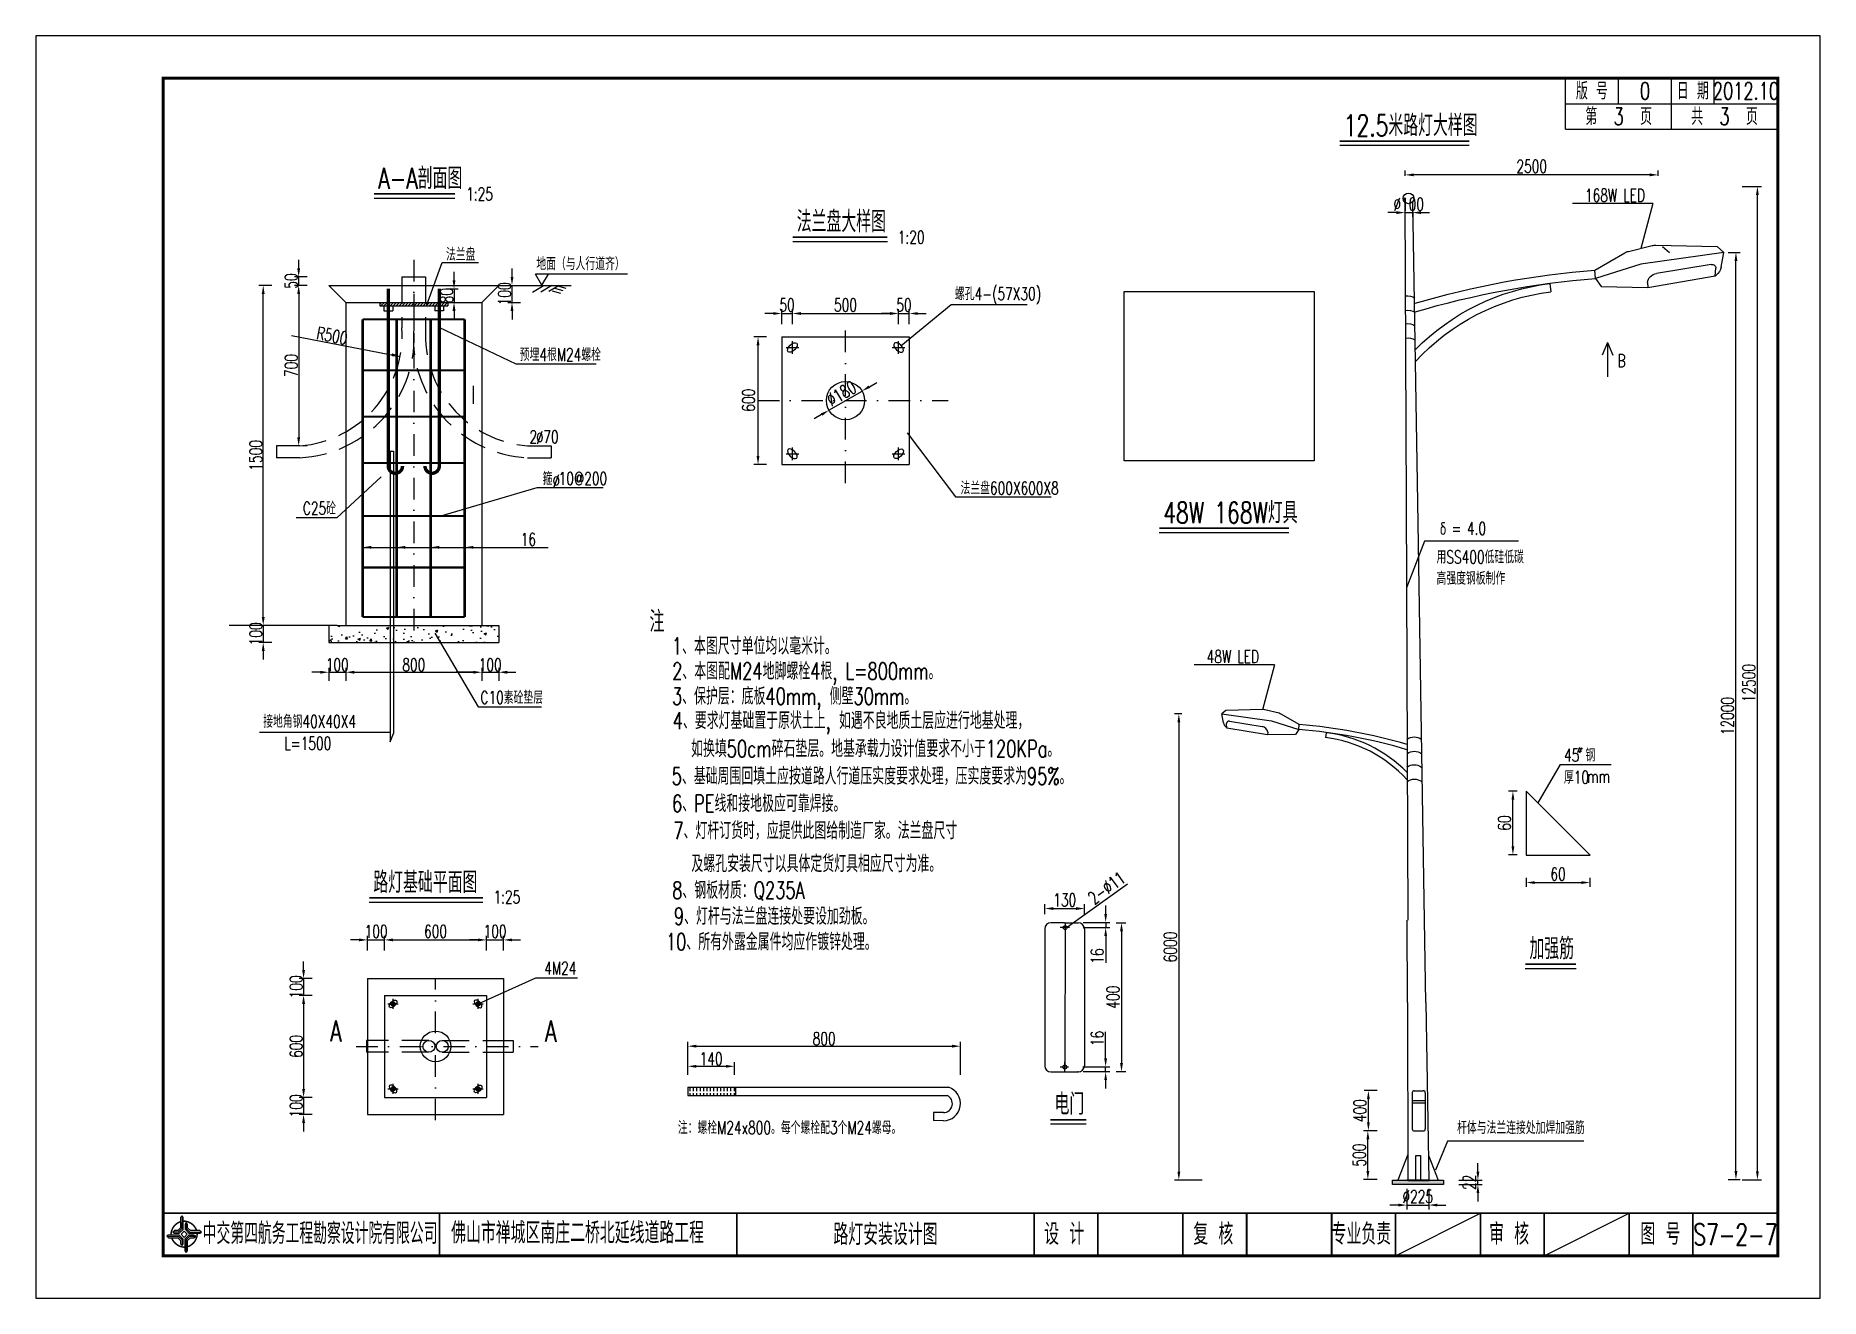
# Model space of a CAD drawing. Header units: millimetres. Extents: x 2 to 5882, y 1831 to 3462.
# Drawn here: x 4202.4 to 4622.4, y 2507.7 to 2804.7 of the extents above; entities that cross this region are included whole.
import ezdxf
from ezdxf.enums import TextEntityAlignment as Align

# ---------------------------------------------------------------- set-up
doc = ezdxf.new("R2010")
doc.units = ezdxf.units.MM
for name, pattern in [('CENTER', [50.8, 31.75, -6.35, 6.35, -6.35]), ('CONTINOUS', [0]), ('DASHDOT', [25.4, 12.7, -6.35, 0, -6.35]), ('DASHED', [19.05, 12.7, -6.35]), ('HIDDEN', [9.525, 6.35, -3.175])]:
    doc.linetypes.add(name, pattern=pattern)
for name, color, linetype in [('1', 4, 'Continuous'), ('2', 2, 'HIDDEN'), ('GPSCOMMON', 7, 'Continuous'), ('LINE', 7, 'Continuous'), ('WZ1', 7, 'Continuous'), ('图框', 7, 'Continuous'), ('地形', 7, 'Continuous'), ('尺寸标注', 4, 'Continuous'), ('文字', 7, 'Continuous'), ('标注', 4, 'Continuous'), ('次轮廓线', 7, 'Continuous'), ('灯杆', 7, 'Continuous'), ('电', 4, 'Continuous')]:
    doc.layers.add(name, color=color, linetype=linetype)
doc.styles.get("Standard").update_dxf_attribs({"font": 'simplex1.shx', "width": 0.7, "bigfont": 'hztxt.shx'})
doc.dimstyles.new('ISO-25', dxfattribs={"dimtxt": 3, "dimasz": 2, "dimexe": 1, "dimexo": 1, "dimgap": 0.5, "dimtad": 1, "dimzin": 12, "dimdsep": 46, "dimtxsty": 'Standard', "dimcen": 0.09, "dimclrd": 256, "dimclre": 256, "dimclrt": 256, "dimadec": 0, "dimazin": 3, "dimtfac": 1, "dimtix": 1, "dimtmove": 0, "dimatfit": 3, "dimfxl": 0, "dimarcsym": 0})
doc.dimstyles.new('比例1：200', dxfattribs={"dimtxt": 3, "dimasz": 2, "dimexe": 1, "dimexo": 1, "dimgap": 0.5, "dimtad": 1, "dimlfac": 20, "dimzin": 13, "dimdsep": 46, "dimtxsty": 'Standard', "dimcen": -0.09, "dimclrd": 256, "dimclre": 256, "dimclrt": 7, "dimaunit": 1, "dimadec": 0, "dimazin": 0, "dimtfac": 0.0005, "dimtix": 1, "dimtmove": 2, "dimatfit": 3, "dimfxl": 0, "dimtolj": 1, "dimtzin": 13, "dimarcsym": 0})
picture_1 = doc.add_image_def('image1.jpg', size_in_pixel=(299, 266))

msp = doc.modelspace()

# ---------------------------------------------------------------- texts
at = {"width": 0.7}
for s, p in [('专业负责', (4514.35384, 2522.80094)), ('审 核', (4549.12764, 2522.80094)), ('图 号', (4584.74681, 2522.80094))]:
    msp.add_text(s, height=5, dxfattribs=at).set_placement(p, align=Align.MIDDLE_CENTER)
at = {"layer": 'WZ1', "color": 0, "width": 0.7}
for s, p in [('168W LED', (4566.97291, 2765.66615)), ('δ', (4532.78063, 2687.28773)), ('=', (4535.58063, 2687.28773)), ('4.0', (4539.21186, 2687.28773)), ('48W LED', (4477.94104, 2657.15052))]:
    msp.add_text(s, height=3, dxfattribs=at).set_placement(p)
at = {"layer": 'WZ1', "color": 7, "width": 0.7}
for s, p in [('法兰盘', (4298.92919, 2751.75108)), ('地面（与人行道齐）', (4320.19097, 2749.55062)), ('螺孔4-(57X30)', (4418.69492, 2742.50421)), ('预埋4根M24螺栓', (4316.28385, 2728.18457)), ('2 70', (4318.5774, 2708.86235)), ('%%C', (4320.11021, 2708.71289)), ('箍 10@200', (4321.67333, 2699.03457)), ('%%C', (4323.97858, 2698.46121)), ('法兰盘600X600X8', (4420.01038, 2696.78819)), ('C25砼', (4265.2344, 2692.04644)), ('C10素砼垫层', (4307.03703, 2647.53412)), ('接地角钢40X40X4', (4255.91597, 2641.89204)), ('L=1500', (4260.86695, 2636.74583)), ('1:25', (4310.10159, 2600.58328)), ('4M24', (4322.05596, 2583.85133)), ('注：螺栓M24x800。每个螺栓配3个M24螺母。', (4353.49442, 2546.34638))]:
    msp.add_text(s, height=3, dxfattribs=at).set_placement(p)
at = {"layer": 'WZ1', "width": 0.7}
for s, p in [('45 钢', (4562.05961, 2633.95994)), ('厚10', (4562.03294, 2628.76498)), ('mm', (4567.47381, 2628.97831))]:
    msp.add_text(s, height=3, dxfattribs=at).set_placement(p)
at = {"layer": 'WZ1', "color": 0, "char_height": 3, "width": 650.76, "attachment_point": 1}
for s, insert in [('B', (4574.63636, 2729.75784)), ('用SS400低硅低碳\\P高强度钢板制作', (4532.0408, 2683.57366)), ('杆体与法兰连接处加焊加强筋', (4536.88693, 2549.34368))]:
    msp.add_mtext(s, dxfattribs=dict(at, insert=insert))
at = {"layer": '图框'}
for s, width, p in [('中交第四航务工程勘察设计院有限公司', 0.65, (4269.29445, 2522.9548)), ('佛山市禅城区南庄二桥北延线道路工程', 0.7, (4329.89249, 2523.09299)), ('设 计', 0.7, (4444.40828, 2522.80094)), ('复 核', 0.7, (4479.50309, 2522.80094))]:
    msp.add_text(s, height=5, dxfattribs=dict(at, width=width)).set_placement(p, align=Align.MIDDLE_CENTER)
at = {"layer": '尺寸标注', "width": 0.7}
msp.add_text('                     16', height=3, dxfattribs=at).set_placement((4283.65126, 2684.71829))
at = {"layer": '尺寸标注', "char_height": 3, "attachment_point": 5, "rotation": 90}
for s, insert in [('\\A1;50', (4262.50393, 2746.98444)), ('\\A1;80', (4299.06815, 2743.58444)), ('\\A1;100', (4312.7119, 2743.98444)), ('\\A1;700', (4262.50393, 2727.10914)), ('1500', (4254.16077, 2705.98444)), ('\\A1;100', (4254.16077, 2663.98444)), ('\\A1;100', (4263.65881, 2580.96548)), ('600', (4263.65881, 2566.96548)), ('\\A1;100', (4263.65881, 2552.96548))]:
    msp.add_mtext(s, dxfattribs=dict(at, insert=insert))
at = {"layer": '尺寸标注', "insert": (4272.12975, 2734.15206), "char_height": 3, "width": 3, "attachment_point": 5, "rotation": 349.0835521}
msp.add_mtext('\\A1;R500', dxfattribs=at)
at = {"layer": '尺寸标注', "char_height": 3, "attachment_point": 5}
for s, insert in [('\\A1;100', (4273.3406, 2656.72194)), ('800', (4291.3406, 2656.72194)), ('\\A1;100', (4309.3406, 2656.72194)), ('\\A1;800', (4387.92308, 2568.75901)), ('\\A1;140', (4361.30963, 2564.02482))]:
    msp.add_mtext(s, dxfattribs=dict(at, insert=insert))
at = {"layer": '文字', "width": 0.7}
for s, height, p in [('版 号', 4, (4568.61361, 2791.70635)), ('0', 4, (4581.11361, 2791.70635)), ('日 期', 4, (4592.36361, 2791.70635)), ('2012.10', 4, (4604.86361, 2791.70635)), ('A', 5, (4272.98625, 2570.57746)), ('A', 5, (4323.57852, 2570.56781))]:
    msp.add_text(s, height=height, dxfattribs=at).set_placement(p, align=Align.MIDDLE_CENTER)
for s, height, p in [('12.5米路灯大样图', 5, (4510.20716, 2781.09489)), ('A-A剖面图', 5, (4282.97326, 2768.65442)), ('法兰盘大样图', 5, (4381.47461, 2758.48587)), ('48W 168W灯具', 5, (4467.74527, 2690.00511)), ('注', 5, (4346.8275, 2664.39348)), ('1、本图尺寸单位均以毫米计。', 4, (4352.0968, 2659.13949)), ('2、本图配M24地脚螺栓4根, L=800mm。', 4, (4352.1578, 2653.23004)), ('3、保护层：底板40mm, 侧壁30mm。', 4, (4352.10858, 2647.3351)), ('4、要求灯基础置于原状土上, 如遇不良地质土层应进行地基处理，', 4, (4352.28878, 2641.60409)), ('如换填50cm碎石垫层。地基承载力设计值要求不小于120KPa。', 4, (4356.60296, 2634.98202)), ('5、基础周围回填土应按道路人行道压实度要求处理，压实度要求为95%%%。', 4, (4352.05063, 2628.5273)), ('6、PE线和接地极应可靠焊接。', 4, (4352.12117, 2622.09748)), ('7、灯杆订货时，应提供此图给制造厂家。法兰盘尺寸', 4, (4352.43169, 2615.70195)), ('路灯基础平面图', 5, (4281.81399, 2603.04992)), ('及螺孔安装尺寸以具体定货灯具相应尺寸为准。', 4, (4356.68615, 2607.93998)), ('8、钢板材质：Q235A', 4, (4352.1586, 2601.69759)), ('9、灯杆与法兰盘连接处要设加劲板。', 4, (4352.56975, 2595.56901)), ('10、所有外露金属件均应作镀锌处理。', 4, (4350.69284, 2589.56774)), ('加强筋', 5, (4553.90246, 2587.45048)), ('电门', 5, (4442.14134, 2550.88584))]:
    msp.add_text(s, height=height, dxfattribs=at).set_placement(p)
at = {"layer": '标注', "color": 0, "width": 0.7}
msp.add_text('2-∅11', height=3, rotation=36.4217979, dxfattribs=at).set_placement((4451.45247, 2600.20195))
at = {"layer": '标注', "char_height": 3, "attachment_point": 5}
for s, insert in [('\\A1;50', (4379.19808, 2741.36086)), ('\\A1;500', (4392.94808, 2741.36086)), ('\\A1;50', (4406.69808, 2741.36086)), ('100', (4282.47211, 2594.00645)), ('600', (4296.47211, 2594.00645)), ('100', (4310.47211, 2594.00645))]:
    msp.add_mtext(s, dxfattribs=dict(at, insert=insert))
at = {"layer": '标注', "insert": (4370.10786, 2718.94405), "char_height": 3, "attachment_point": 5, "rotation": 90}
msp.add_mtext('600', dxfattribs=at)
at = {"layer": '电', "color": 7, "width": 0.7}
for s, p in [('1:25', (4303.667, 2765.96436)), ('1:20', (4405.24969, 2755.7958))]:
    msp.add_text(s, height=3, dxfattribs=at).set_placement(p)

# ---------------------------------------------------------------- blocks, each defined once
blk = doc.blocks.new('series')
at = {"width": 0.75}
for tag, height, p in [('页码', 4, (-35, -19)), ('图名', 5, (-220, -282)), ('图号', 5, (-20, -282))]:
    blk.add_attdef(tag, text='', height=height, dxfattribs=at).set_placement(p, align=Align.MIDDLE_CENTER)
blk = doc.blocks.new('tb')
at = {"lineweight": -3}
h = blk.add_hatch(color=256, dxfattribs=at)
h.paths.add_polyline_path([(-1.23, -0.13), (-3.78, -0.14), (-4.14, -0.41), (-1.4, -0.44), (-0.56, -1.24), (-0.54, -2.62), (-0.27, -2.2), (-0.26, -1.06)])
h.paths.add_polyline_path([(0.13, -1.08), (0.14, -3.86), (0.41, -4.26), (0.44, -1.24), (1.25, -0.43), (2.66, -0.43), (2.26, -0.16), (1.07, -0.15)])
h.paths.add_polyline_path([(1.08, 0.3), (3.62, 0.3), (4.02, 0.56), (1.25, 0.57), (0.43, 1.39), (0.43, 2.8), (0.16, 2.41), (0.15, 1.24)])
h.paths.add_polyline_path([(-0.28, 1.21), (-0.28, 3.99), (-0.56, 4.39), (-0.57, 1.41), (-1.38, 0.6), (-2.74, 0.56), (-2.33, 0.3), (-1.2, 0.29)])
for p, q in [((-0.56, 4.39), (-0.57, 1.41)), ((-1.38, 0.6), (-2.74, 0.56)), ((-0.57, 1.41), (-1.38, 0.6)), ((0.43, 2.8), (0.43, 1.39)), ((0.43, 1.39), (1.25, 0.57)), ((1.25, 0.57), (4.02, 0.56)), ((-4.14, -0.41), (-1.4, -0.44)), ((-1.4, -0.44), (-0.56, -1.24)), ((-0.56, -1.24), (-0.54, -2.62)), ((0.41, -4.26), (0.44, -1.24)), ((0.44, -1.24), (1.25, -0.43)), ((1.25, -0.43), (2.66, -0.43))]:
    blk.add_line(p, q, dxfattribs=at)
at = {"lineweight": -3, "flags": 128}
for points in [[(-0.9, 3.99), (-0.9, 1.58), (-1.53, 0.91), (-2.34, 0.91), (-2.74, 0.56), (-2.33, 0.3), (-1.2, 0.29), (-0.28, 1.21), (-0.28, 3.99), (-0.56, 4.39)], [(-0.04, 0.77), (0.68, 0.04), (-0.04, -0.69), (-0.77, 0.05)], [(3.62, 0.92), (1.43, 0.92), (0.77, 1.54), (0.77, 2.38), (0.43, 2.8), (0.16, 2.41), (0.15, 1.24), (1.08, 0.3), (3.62, 0.3), (4.02, 0.56)], [(-3.73, -0.76), (-1.54, -0.76), (-0.89, -1.39), (-0.89, -2.21), (-0.54, -2.62), (-0.27, -2.2), (-0.26, -1.06), (-1.23, -0.13), (-3.78, -0.14), (-4.14, -0.41)], [(0.75, -3.85), (0.75, -1.43), (1.4, -0.78), (2.26, -0.78), (2.66, -0.43), (2.26, -0.16), (1.07, -0.15), (0.13, -1.08), (0.14, -3.86), (0.41, -4.26)]]:
    blk.add_lwpolyline(points, close=True, dxfattribs=at)
at = {"lineweight": -3, "const_width": 0.35, "flags": 128}
for points in [[(-0.9, 3.02, 0.324167), (-3.16, -0.14)], [(2.88, 0.92, 0.324403), (-0.24, 3.15)], [(0.75, -2.86, 0.325418), (3.02, 0.26)], [(-2.98, -0.76, 0.322976), (0.14, -2.98)]]:
    blk.add_lwpolyline(points, format="xyb", dxfattribs=at)
blk = doc.blocks.new('DIM')
at = {"layer": '尺寸标注', "ltscale": 0.01}
blk.add_solid([(-1, -0.17), (-1, 0.17), (0, 0)], dxfattribs=at)
blk = doc.blocks.new('*D84')
at = {"layer": 'DEFPOINTS', "color": 0}
for p in [(4524.68, 2771.97), (4524.68, 2770.72), (4584.23, 2770.72)]:
    blk.add_point(p, dxfattribs=at)
at = {"layer": '尺寸标注', "lineweight": -2}
for p, q in [((4524.68, 2771.72), (4524.68, 2772.97)), ((4584.23, 2771.72), (4584.23, 2772.97)), ((4582.23, 2771.97), (4526.68, 2771.97))]:
    blk.add_line(p, q, dxfattribs=at)
at = {"layer": '尺寸标注'}
for points in [[(4526.68, 2772.31), (4526.68, 2771.64), (4524.68, 2771.97)], [(4582.23, 2772.31), (4582.23, 2771.64), (4584.23, 2771.97)]]:
    blk.add_solid(points, dxfattribs=at)
at = {"layer": '尺寸标注', "insert": (4554.45, 2773.97), "char_height": 3, "attachment_point": 5}
blk.add_mtext('2500', dxfattribs=at)
blk = doc.blocks.new('*D85')
at = {"layer": 'DEFPOINTS', "color": 0}
for p in [(4524.61, 2764.41), (4526.37, 2764.41), (4526.37, 2763.09)]:
    blk.add_point(p, dxfattribs=at)
at = {"layer": '标注', "lineweight": -2}
for p, q in [((4522.61, 2763.09), (4520.61, 2763.09)), ((4524.61, 2763.41), (4524.61, 2762.09)), ((4524.61, 2763.09), (4526.37, 2763.09)), ((4526.37, 2763.41), (4526.37, 2762.09)), ((4528.37, 2763.09), (4530.37, 2763.09))]:
    blk.add_line(p, q, dxfattribs=at)
at = {"layer": '标注'}
for points in [[(4522.61, 2763.43), (4522.61, 2762.76), (4524.61, 2763.09)], [(4528.37, 2763.43), (4528.37, 2762.76), (4526.37, 2763.09)]]:
    blk.add_solid(points, dxfattribs=at)
at = {"layer": '标注', "insert": (4525.49, 2765.09), "char_height": 3, "attachment_point": 5}
blk.add_mtext('%%c100', dxfattribs=at)
blk = doc.blocks.new('*D86')
at = {"layer": 'DEFPOINTS', "color": 0}
for p in [(4516.01, 2556.56), (4519.05, 2556.56), (4519.05, 2547.13)]:
    blk.add_point(p, dxfattribs=at)
at = {"layer": '标注', "lineweight": -2}
for p, q in [((4518.05, 2556.56), (4515.01, 2556.56)), ((4516.01, 2549.13), (4516.01, 2554.56)), ((4518.05, 2547.13), (4515.01, 2547.13))]:
    blk.add_line(p, q, dxfattribs=at)
at = {"layer": '标注'}
for points in [[(4515.68, 2554.56), (4516.34, 2554.56), (4516.01, 2556.56)], [(4515.68, 2549.13), (4516.34, 2549.13), (4516.01, 2547.13)]]:
    blk.add_solid(points, dxfattribs=at)
at = {"layer": '标注', "insert": (4514.01, 2551.84), "char_height": 3, "attachment_point": 5, "rotation": 90}
blk.add_mtext('400', dxfattribs=at)
blk = doc.blocks.new('*D87')
at = {"layer": 'DEFPOINTS', "color": 0}
for p in [(4525.07, 2534.45), (4530.2, 2534.45), (4530.2, 2529.63)]:
    blk.add_point(p, dxfattribs=at)
at = {"layer": '标注', "lineweight": -2}
for p, q in [((4525.07, 2533.45), (4525.07, 2528.63)), ((4530.2, 2533.45), (4530.2, 2528.63)), ((4523.07, 2529.63), (4521.07, 2529.63)), ((4525.07, 2529.63), (4530.2, 2529.63)), ((4532.2, 2529.63), (4534.2, 2529.63))]:
    blk.add_line(p, q, dxfattribs=at)
at = {"layer": '标注'}
for points in [[(4523.07, 2529.96), (4523.07, 2529.3), (4525.07, 2529.63)], [(4532.2, 2529.96), (4532.2, 2529.3), (4530.2, 2529.63)]]:
    blk.add_solid(points, dxfattribs=at)
at = {"layer": '标注', "insert": (4527.63, 2531.63), "char_height": 3, "attachment_point": 5}
blk.add_mtext('%%c225', dxfattribs=at)
blk = doc.blocks.new('*D88')
at = {"layer": 'DEFPOINTS', "color": 0}
for p in [(4515.88, 2547.13), (4519.06, 2547.13), (4519.06, 2535.67)]:
    blk.add_point(p, dxfattribs=at)
at = {"layer": '标注', "lineweight": -2}
for p, q in [((4518.06, 2547.13), (4514.88, 2547.13)), ((4515.88, 2537.67), (4515.88, 2545.13)), ((4518.06, 2535.67), (4514.88, 2535.67))]:
    blk.add_line(p, q, dxfattribs=at)
at = {"layer": '标注'}
for points in [[(4515.55, 2545.13), (4516.22, 2545.13), (4515.88, 2547.13)], [(4515.55, 2537.67), (4516.22, 2537.67), (4515.88, 2535.67)]]:
    blk.add_solid(points, dxfattribs=at)
at = {"layer": '标注', "insert": (4513.88, 2541.4), "char_height": 3, "attachment_point": 5, "rotation": 90}
blk.add_mtext('500', dxfattribs=at)
blk = doc.blocks.new('*D89')
at = {"layer": 'DEFPOINTS', "color": 0}
for p in [(4536.26, 2535.48), (4536.26, 2534.49), (4541.78, 2535.48)]:
    blk.add_point(p, dxfattribs=at)
at = {"layer": '标注', "lineweight": -2}
for p, q in [((4541.78, 2537.48), (4541.78, 2539.48)), ((4537.26, 2535.48), (4542.78, 2535.48)), ((4537.26, 2534.49), (4542.78, 2534.49)), ((4541.78, 2534.49), (4541.78, 2535.48)), ((4541.78, 2532.49), (4541.78, 2530.49))]:
    blk.add_line(p, q, dxfattribs=at)
at = {"layer": '标注'}
for points in [[(4541.45, 2537.48), (4542.11, 2537.48), (4541.78, 2535.48)], [(4541.45, 2532.49), (4542.11, 2532.49), (4541.78, 2534.49)]]:
    blk.add_solid(points, dxfattribs=at)
at = {"layer": '标注', "insert": (4539.78, 2534.99), "char_height": 3, "attachment_point": 5, "rotation": 90}
blk.add_mtext('22', dxfattribs=at)
blk = doc.blocks.new('*D90')
at = {"layer": 'DEFPOINTS', "color": 0}
for p in [(4599.7, 2753.73), (4602.51, 2753.73), (4599.7, 2535.62)]:
    blk.add_point(p, dxfattribs=at)
at = {"layer": '标注', "lineweight": -2}
for p, q in [((4600.7, 2753.73), (4603.51, 2753.73)), ((4602.51, 2537.62), (4602.51, 2751.73)), ((4600.7, 2535.62), (4603.51, 2535.62))]:
    blk.add_line(p, q, dxfattribs=at)
at = {"layer": '标注'}
for points in [[(4602.18, 2751.73), (4602.85, 2751.73), (4602.51, 2753.73)], [(4602.18, 2537.62), (4602.85, 2537.62), (4602.51, 2535.62)]]:
    blk.add_solid(points, dxfattribs=at)
at = {"layer": '标注', "insert": (4600.51, 2644.67), "char_height": 3, "attachment_point": 5, "rotation": 90}
blk.add_mtext('12000', dxfattribs=at)
blk = doc.blocks.new('*D91')
at = {"layer": 'DEFPOINTS', "color": 0}
for p in [(4603.01, 2769.27), (4607.56, 2769.27), (4603.01, 2535.55)]:
    blk.add_point(p, dxfattribs=at)
at = {"layer": '标注', "lineweight": -2}
for p, q in [((4604.01, 2769.27), (4608.56, 2769.27)), ((4607.56, 2537.55), (4607.56, 2767.27)), ((4604.01, 2535.55), (4608.56, 2535.55))]:
    blk.add_line(p, q, dxfattribs=at)
at = {"layer": '标注'}
for points in [[(4607.23, 2767.27), (4607.89, 2767.27), (4607.56, 2769.27)], [(4607.23, 2537.55), (4607.89, 2537.55), (4607.56, 2535.55)]]:
    blk.add_solid(points, dxfattribs=at)
at = {"layer": '标注', "insert": (4605.56, 2652.41), "char_height": 3, "attachment_point": 5, "rotation": 90}
blk.add_mtext('12500', dxfattribs=at)
blk = doc.blocks.new('*D92')
at = {"layer": 'DEFPOINTS', "color": 0}
for p in [(4553.17, 2607.61), (4568.14, 2607.61), (4568.14, 2605.5)]:
    blk.add_point(p, dxfattribs=at)
at = {"layer": '标注', "lineweight": -2}
for p, q in [((4553.17, 2606.61), (4553.17, 2604.5)), ((4555.17, 2605.5), (4566.14, 2605.5)), ((4568.14, 2606.61), (4568.14, 2604.5))]:
    blk.add_line(p, q, dxfattribs=at)
at = {"layer": '标注'}
for points in [[(4555.17, 2605.83), (4555.17, 2605.16), (4553.17, 2605.5)], [(4566.14, 2605.83), (4566.14, 2605.16), (4568.14, 2605.5)]]:
    blk.add_solid(points, dxfattribs=at)
at = {"layer": '标注', "insert": (4560.65, 2607.5), "char_height": 3, "attachment_point": 5}
blk.add_mtext('60', dxfattribs=at)
blk = doc.blocks.new('*D93')
at = {"layer": 'DEFPOINTS', "color": 0}
for p in [(4550.02, 2627.01), (4552, 2627.01), (4552, 2611.99)]:
    blk.add_point(p, dxfattribs=at)
at = {"layer": '标注', "lineweight": -2}
for p, q in [((4551, 2627.01), (4549.02, 2627.01)), ((4550.02, 2613.99), (4550.02, 2625.01)), ((4551, 2611.99), (4549.02, 2611.99))]:
    blk.add_line(p, q, dxfattribs=at)
at = {"layer": '标注'}
for points in [[(4549.69, 2625.01), (4550.35, 2625.01), (4550.02, 2627.01)], [(4549.69, 2613.99), (4550.35, 2613.99), (4550.02, 2611.99)]]:
    blk.add_solid(points, dxfattribs=at)
at = {"layer": '标注', "insert": (4548.02, 2619.5), "char_height": 3, "attachment_point": 5, "rotation": 90}
blk.add_mtext('60', dxfattribs=at)
blk = doc.blocks.new('*D94')
at = {"layer": 'DEFPOINTS', "color": 0}
for p in [(4439.86, 2597.05), (4449.22, 2599.39), (4449.22, 2597.05)]:
    blk.add_point(p, dxfattribs=at)
at = {"layer": '标注', "lineweight": -2}
for p, q in [((4439.86, 2598.05), (4439.86, 2600.39)), ((4449.22, 2598.05), (4449.22, 2600.39)), ((4441.86, 2599.39), (4447.22, 2599.39))]:
    blk.add_line(p, q, dxfattribs=at)
at = {"layer": '标注'}
for points in [[(4441.86, 2599.72), (4441.86, 2599.05), (4439.86, 2599.39)], [(4447.22, 2599.72), (4447.22, 2599.05), (4449.22, 2599.39)]]:
    blk.add_solid(points, dxfattribs=at)
at = {"layer": '标注', "insert": (4444.54, 2601.39), "char_height": 3, "attachment_point": 5}
blk.add_mtext('130', dxfattribs=at)
blk = doc.blocks.new('*D95')
at = {"layer": 'DEFPOINTS', "color": 0}
for p in [(4447.9, 2596.13), (4454.18, 2596.13), (4447.9, 2594.91)]:
    blk.add_point(p, dxfattribs=at)
at = {"layer": '标注', "lineweight": -2}
for p, q in [((4454.18, 2598.13), (4454.18, 2600.13)), ((4448.9, 2596.13), (4455.18, 2596.13)), ((4454.18, 2596.13), (4454.18, 2594.91)), ((4448.9, 2594.91), (4455.18, 2594.91)), ((4454.18, 2592.91), (4454.18, 2586.63))]:
    blk.add_line(p, q, dxfattribs=at)
at = {"layer": '标注'}
for points in [[(4453.85, 2598.13), (4454.51, 2598.13), (4454.18, 2596.13)], [(4453.85, 2592.91), (4454.51, 2592.91), (4454.18, 2594.91)]]:
    blk.add_solid(points, dxfattribs=at)
at = {"layer": '标注', "insert": (4452.18, 2588.22), "char_height": 3, "attachment_point": 5, "rotation": 90}
blk.add_mtext('16', dxfattribs=at)
blk = doc.blocks.new('*D96')
at = {"layer": 'DEFPOINTS', "color": 0}
for p in [(4447.82, 2562.13), (4447.92, 2561.02), (4454.17, 2561.02)]:
    blk.add_point(p, dxfattribs=at)
at = {"layer": '标注', "lineweight": -2}
for p, q in [((4454.17, 2564.13), (4454.17, 2570.4)), ((4448.82, 2562.13), (4455.17, 2562.13)), ((4454.17, 2561.02), (4454.17, 2562.13)), ((4448.92, 2561.02), (4455.17, 2561.02)), ((4454.17, 2559.02), (4454.17, 2557.02))]:
    blk.add_line(p, q, dxfattribs=at)
at = {"layer": '标注'}
for points in [[(4453.84, 2564.13), (4454.5, 2564.13), (4454.17, 2562.13)], [(4453.84, 2559.02), (4454.5, 2559.02), (4454.17, 2561.02)]]:
    blk.add_solid(points, dxfattribs=at)
at = {"layer": '标注', "insert": (4452.17, 2568.82), "char_height": 3, "attachment_point": 5, "rotation": 90}
blk.add_mtext('16', dxfattribs=at)
blk = doc.blocks.new('*D97')
at = {"layer": 'DEFPOINTS', "color": 0}
for p in [(4455.68, 2596.04), (4455.68, 2561.02), (4457.9, 2561.02)]:
    blk.add_point(p, dxfattribs=at)
at = {"layer": '标注', "lineweight": -2}
for p, q in [((4456.68, 2596.04), (4458.9, 2596.04)), ((4457.9, 2594.04), (4457.9, 2563.02)), ((4456.68, 2561.02), (4458.9, 2561.02))]:
    blk.add_line(p, q, dxfattribs=at)
at = {"layer": '标注'}
for points in [[(4457.57, 2594.04), (4458.24, 2594.04), (4457.9, 2596.04)], [(4457.57, 2563.02), (4458.24, 2563.02), (4457.9, 2561.02)]]:
    blk.add_solid(points, dxfattribs=at)
at = {"layer": '标注', "insert": (4455.9, 2578.53), "char_height": 3, "attachment_point": 5, "rotation": 90}
blk.add_mtext('400', dxfattribs=at)
blk = doc.blocks.new('*D98')
at = {"layer": 'DEFPOINTS', "color": 0}
for p in [(4473.11, 2645.16), (4471.4, 2535.53), (4477.91, 2535.53)]:
    blk.add_point(p, dxfattribs=at)
at = {"layer": '标注', "lineweight": -2}
for p, q in [((4472.11, 2645.16), (4470.4, 2645.16)), ((4471.4, 2643.16), (4471.4, 2537.53)), ((4476.91, 2535.53), (4470.4, 2535.53))]:
    blk.add_line(p, q, dxfattribs=at)
at = {"layer": '标注'}
for points in [[(4471.07, 2643.16), (4471.74, 2643.16), (4471.4, 2645.16)], [(4471.07, 2537.53), (4471.74, 2537.53), (4471.4, 2535.53)]]:
    blk.add_solid(points, dxfattribs=at)
at = {"layer": '标注', "insert": (4469.4, 2590.34), "char_height": 3, "attachment_point": 5, "rotation": 90}
blk.add_mtext('6000', dxfattribs=at)
blk = doc.blocks.new('*D205')
at = {"layer": 'DEFPOINTS', "color": 0}
for p in [(4396.84, 2721.13), (4389.06, 2716.6)]:
    blk.add_point(p, dxfattribs=at)
at = {"layer": '标注', "lineweight": -2}
for p, q in [((4398.56, 2722.14), (4400.29, 2723.15)), ((4389.06, 2716.6), (4396.84, 2721.13)), ((4387.33, 2715.59), (4385.61, 2714.58))]:
    blk.add_line(p, q, dxfattribs=at)
at = {"layer": '标注'}
for points in [[(4398.39, 2722.43), (4398.73, 2721.85), (4396.84, 2721.13)], [(4387.17, 2715.88), (4387.5, 2715.3), (4389.06, 2716.6)]]:
    blk.add_solid(points, dxfattribs=at)
at = {"layer": '标注', "color": 7, "insert": (4391.99, 2720.55), "char_height": 3, "attachment_point": 5, "rotation": 30.2522}
blk.add_mtext('\\A1;∅180', dxfattribs=at)
blk = doc.blocks.new('123')
blk.add_lwpolyline([(422.36, 2507.71), (422.36, 2804.71), (2.36, 2804.71), (2.36, 2507.71)], close=True)

# ---------------------------------------------------------------- dimensions: what is measured, and where the dimension line sits
at = {"layer": '尺寸标注'}
dim = msp.add_linear_dim(base=(4524.68252, 2771.97326), p1=(4584.22737, 2770.71806), p2=(4524.68252, 2770.71806), text='2500', dimstyle='ISO-25', dxfattribs=at)
dim.commit()
dim.dimension.update_dxf_attribs({"geometry": '*D84', "text_midpoint": (4554.45495, 2773.97326)})
at = {"layer": '标注'}
for base, p1, p2, text, picture, middle in [((4607.5614, 2769.26875), (4603.00937, 2535.552), (4603.00937, 2769.26875), '12500', '*D91', (4605.5614, 2652.41037)), ((4602.51175, 2753.72849), (4599.70495, 2535.61855), (4599.70495, 2753.72849), '12000', '*D90', (4600.51175, 2644.67352)), ((4550.02035, 2627.01315), (4552.00288, 2611.98604), (4552.00288, 2627.01315), '60', '*D93', (4548.02035, 2619.4996)), ((4457.90362, 2561.01928), (4455.68408, 2596.04417), (4455.68408, 2561.01928), '400', '*D97', (4455.90362, 2578.53172)), ((4516.01008, 2556.55529), (4519.05042, 2547.13428), (4519.05042, 2556.55529), '400', '*D86', (4514.01008, 2551.84479)), ((4541.78008, 2535.47943), (4536.25591, 2534.49377), (4536.25591, 2535.47943), '22', '*D89', (4539.78008, 2534.9866))]:
    dim = msp.add_linear_dim(base=base, p1=p1, p2=p2, angle=90, text=text, dimstyle='ISO-25', dxfattribs=at)
    dim.commit()
    dim.dimension.update_dxf_attribs({"geometry": picture, "text_midpoint": middle})
for base, p1, p2, text, picture, middle in [((4526.36671, 2763.09344), (4524.61336, 2764.40739), (4526.36671, 2764.40739), '%%c100', '*D85', (4525.49004, 2765.09344)), ((4568.13654, 2605.49705), (4553.16503, 2607.6145), (4568.13654, 2607.6145), '60', '*D92', (4560.65079, 2607.49705)), ((4449.21993, 2599.38566), (4439.85626, 2597.04619), (4449.21993, 2597.04619), '130', '*D94', (4444.5381, 2601.38566))]:
    dim = msp.add_linear_dim(base=base, p1=p1, p2=p2, text=text, dimstyle='ISO-25', dxfattribs=at)
    dim.commit()
    dim.dimension.update_dxf_attribs({"geometry": picture, "text_midpoint": middle})
dim = msp.add_diameter_dim_2p(p1=(4389.06091, 2716.59743), p2=(4396.83526, 2721.13169), dimstyle='比例1：200', dxfattribs=at)
dim.commit()
dim.dimension.update_dxf_attribs({"geometry": '*D205', "text_midpoint": (4391.99329, 2720.55436), "dimtype": 163})
dim = msp.add_linear_dim(base=(4471.4043, 2535.52689), p1=(4473.11128, 2645.15677), p2=(4477.90527, 2535.52689), angle=90, text='6000', dimstyle='ISO-25', override={"dimsd1": 0}, dxfattribs=at)
dim.commit()
dim.dimension.update_dxf_attribs({"geometry": '*D98', "text_midpoint": (4469.4043, 2590.34183)})
for base, p1, p2, picture, middle in [((4454.18023, 2596.13069), (4447.89678, 2594.91023), (4447.89678, 2596.13069), '*D95', (4454.18023, 2588.21857)), ((4454.17106, 2561.01928), (4447.82453, 2562.12828), (4447.91704, 2561.01928), '*D96', (4454.17106, 2568.81994))]:
    dim = msp.add_linear_dim(base=base, p1=p1, p2=p2, angle=90, text='16', dimstyle='ISO-25', dxfattribs=at)
    dim.commit()
    dim.dimension.update_dxf_attribs({"geometry": picture, "text_midpoint": middle, "dimtype": 160})
for p1, p2, distance, text, picture, middle in [((4519.06393, 2535.6748), (4519.06393, 2547.12875), 3.17995, '500', '*D88', (4513.88398, 2541.40178)), ((4525.07159, 2534.44967), (4530.19597, 2534.44967), -4.81897, '%%c225', '*D87', (4527.63378, 2531.63071))]:
    dim = msp.add_aligned_dim(p1=p1, p2=p2, distance=distance, text=text, dimstyle='ISO-25', dxfattribs=at)
    dim.commit()
    dim.dimension.update_dxf_attribs({"geometry": picture, "text_midpoint": middle})

# ---------------------------------------------------------------- hatches: boundary and pattern name
h = msp.add_hatch()
h.set_pattern_fill('ANSI31', scale=1.6, angle=360, style=0)
h.set_pattern_definition([(45, (4655.21443, 2126.62096), (-0.141421356, 0.141421356), [])])
h.paths.add_polyline_path([(4286.47211, 2576.96548), (4286.47211, 2577.46548, 0.414213562), (4285.97211, 2576.96548)])
h.paths.add_polyline_path([(4286.97211, 2576.96548, 0.414213562), (4286.47211, 2577.46548), (4286.47211, 2576.96548)])
h.paths.add_polyline_path([(4286.97211, 2576.96548), (4286.47211, 2576.96548), (4286.47211, 2576.46548, 0.414213562)])
h.paths.add_polyline_path([(4286.47211, 2576.46548), (4286.47211, 2576.96548), (4285.97211, 2576.96548, 0.414213562)])
h = msp.add_hatch()
h.set_pattern_fill('ANSI31', scale=1.6, angle=360, style=0)
h.set_pattern_definition([(135, (3937.72979, 2126.62096), (0.141421356, 0.141421356), [])])
h.paths.add_polyline_path([(4306.47211, 2577.46548, -0.414213562), (4306.97211, 2576.96548), (4306.47211, 2576.96548)])
h.paths.add_polyline_path([(4306.47211, 2577.46548), (4306.47211, 2576.96548), (4305.97211, 2576.96548, -0.414213562)])
h.paths.add_polyline_path([(4305.97211, 2576.96548), (4306.47211, 2576.96548), (4306.47211, 2576.46548, -0.414213562)])
h.paths.add_polyline_path([(4306.47211, 2576.96548), (4306.97211, 2576.96548, -0.414213562), (4306.47211, 2576.46548)])
h = msp.add_hatch()
h.set_pattern_fill('ANSI31', scale=1.6, angle=360, style=0)
h.set_pattern_definition([(315, (4655.21443, 3007.31001), (-0.141421356, -0.141421356), [])])
h.paths.add_polyline_path([(4286.47211, 2556.46548, -0.414213562), (4285.97211, 2556.96548), (4286.47211, 2556.96548)])
h.paths.add_polyline_path([(4286.47211, 2556.46548), (4286.47211, 2556.96548), (4286.97211, 2556.96548, -0.414213562)])
h.paths.add_polyline_path([(4286.97211, 2556.96548), (4286.47211, 2556.96548), (4286.47211, 2557.46548, -0.414213562)])
h.paths.add_polyline_path([(4286.47211, 2556.96548), (4285.97211, 2556.96548, -0.414213562), (4286.47211, 2557.46548)])
h = msp.add_hatch()
h.set_pattern_fill('ANSI31', scale=1.6, angle=360, style=0)
h.set_pattern_definition([(225, (3937.72979, 3007.31001), (0.141421356, -0.141421356), [])])
h.paths.add_polyline_path([(4306.47211, 2556.46548, 0.414213562), (4306.97211, 2556.96548), (4306.47211, 2556.96548)])
h.paths.add_polyline_path([(4306.47211, 2556.46548), (4306.47211, 2556.96548), (4305.97211, 2556.96548, 0.414213562)])
h.paths.add_polyline_path([(4305.97211, 2556.96548), (4306.47211, 2556.96548), (4306.47211, 2557.46548, 0.414213562)])
h.paths.add_polyline_path([(4306.47211, 2556.96548), (4306.97211, 2556.96548, 0.414213562), (4306.47211, 2557.46548)])
h = msp.add_hatch()
h.set_pattern_fill('ACAD_ISO02W100', scale=0.16, angle=450, style=0)
h.set_pattern_definition([(90, (4611.5877, 2047.6126), (-0.8, 1e-15), [1.92, -0.48])])
h.paths.add_polyline_path([(4367.03156, 2555.4335), (4367.03156, 2557.3535), (4355.83156, 2557.3535), (4355.83156, 2555.4335)])
at = {"layer": 'WZ1'}
msp.add_hatch(color=0, dxfattribs=at).paths.add_polyline_path([(4533.67976, 2534.44967), (4533.67976, 2535.52689), (4521.65483, 2535.52689), (4521.65483, 2534.44967)])
at = {"layer": '尺寸标注'}
h = msp.add_hatch(dxfattribs=at)
h.set_pattern_fill('ANSI31', scale=4, angle=360, style=0)
h.set_pattern_definition([(45, (4654.0829, 2123.8117), (-0.3535534, 0.3535534), [])])
h.paths.add_polyline_path([(4288.5406, 2741.18444), (4288.5406, 2741.98444), (4285.3406, 2741.98444), (4285.3406, 2741.18444)])
h.paths.add_polyline_path([(4291.3406, 2741.18444), (4291.3406, 2741.98444), (4288.5406, 2741.98444), (4288.5406, 2741.18444)])
h.paths.add_polyline_path([(4294.1406, 2741.18444), (4294.1406, 2741.98444), (4291.3406, 2741.98444), (4291.3406, 2741.18444)])
h.paths.add_polyline_path([(4297.3406, 2741.18444), (4297.3406, 2741.98444), (4294.1406, 2741.98444), (4294.1406, 2741.18444)])
h.paths.add_polyline_path([(4299.3406, 2741.18444), (4299.3406, 2741.98444), (4297.3406, 2741.98444), (4297.3406, 2741.18444)])
h.paths.add_polyline_path([(4283.3406, 2741.98444), (4283.3406, 2741.18444), (4285.3406, 2741.18444), (4285.3406, 2741.98444)])
h = msp.add_hatch(dxfattribs=at)
h.set_pattern_fill('AR-CONC', scale=0.8, angle=360, style=0)
h.set_pattern_definition([(50, (4654.083, 2108.7016), (5.73808, -0.502017), [0.6, -6.6]), (355, (4654.083, 2108.7016), (-1.11001, 6.017537), [0.48, -5.28]), (100.4514, (4654.561, 2108.66), (4.628075, 5.515516), [0.50992, -5.609137]), (46.1842, (4654.083, 2110.3016), (8.53793, -1.32415), [0.9, -9.9]), (96.6356, (4654.794, 2110.191), (7.4773, 7.79294), [0.76488, -8.4137]), (351.1842, (4654.083, 2110.302), (7.4773, 7.79295), [0.72, -7.92]), (21, (4654.883, 2109.9016), (4.775256, -3.22095), [0.6, -6.6]), (326, (4654.883, 2109.9016), (1.946523, 5.8012), [0.48, -5.28]), (71.4514, (4655.281, 2109.633), (6.72178, 2.580244), [0.50992, -5.609137]), (37.5, (4654.083, 2108.7016), (0.097279, 2.663151), [0, -5.216, 0, -5.36, 0, -5.3]), (7.5, (4654.083, 2108.7016), (2.104556, 3.155294), [0, -3.056, 0, -5.096, 0, -2.02]), (327.5, (4652.299, 2108.7016), (4.2705795, -0.180439), [0, -2, 0, -6.24, 0, -8.28]), (317.5, (4651.499, 2108.7016), (4.66549, 0.80084), [0, -2.6, 0, -4.144, 0, -5.88])])
edge = h.paths.add_edge_path()
edge.add_line((4271.3406, 2665.98444), (4271.3406, 2661.98444))
edge.add_line((4271.3406, 2661.98444), (4311.3406, 2661.98444))
edge.add_line((4311.3406, 2665.98444), (4311.3406, 2661.98444))
edge.add_line((4273.3406, 2665.98444), (4311.3406, 2665.98444))

# ---------------------------------------------------------------- linework, layer by layer
for p, q in [((4509.24751, 2778.91983), (4539.75022, 2778.91983)), ((4282.01362, 2766.47936), (4301.01335, 2766.47936)), ((4524.61281, 2765.51227), (4524.88117, 2694.91044)), ((4527.60952, 2694.91044), (4526.48025, 2765.71432)), ((4380.51496, 2756.3108), (4402.8061, 2756.3108)), ((4524.88117, 2694.91044), (4525.25471, 2596.63579)), ((4529.17693, 2596.63579), (4527.60952, 2694.91044)), ((4466.78562, 2687.83005), (4497.28833, 2687.83005)), ((4568.16595, 2611.98004), (4553.16595, 2626.98004)), ((4553.16595, 2626.98004), (4553.16595, 2611.98004)), ((4553.16595, 2611.98004), (4568.16595, 2611.98004)), ((4280.85434, 2600.87486), (4307.60157, 2600.87486)), ((4525.0631, 2596.63579), (4525.13675, 2577.25774)), ((4529.53764, 2577.25774), (4529.22857, 2596.63579)), ((4552.94282, 2585.27542), (4564.88739, 2585.27542)), ((4525.2171, 2577.25796), (4525.29562, 2535.39235)), ((4530.30403, 2535.44341), (4529.63712, 2577.25774)), ((4441.18169, 2548.71078), (4449.5917, 2548.71078)), ((4525.29588, 2535.39235), (4530.30403, 2535.44341)), ((4522.36361, 2517.70635), (4542.36361, 2527.70635)), ((4557.36361, 2517.70635), (4577.36361, 2527.70635))]:
    msp.add_line(p, q)
at = {"color": 7}
for p, q in [((4323.03992, 2748.63096), (4319.98699, 2748.63096)), ((4321.51346, 2745.98705), (4319.98699, 2748.63096)), ((4321.51346, 2745.98705), (4323.03992, 2748.63096)), ((4341.65583, 2748.63096), (4323.03992, 2748.63096)), ((4309.3406, 2745.98444), (4328.40255, 2745.98444)), ((4273.3406, 2665.98444), (4247.91879, 2665.98444))]:
    msp.add_line(p, q, dxfattribs=at)
at = {"color": 7, "linetype": 'CENTER'}
for p, q in [((4378.94808, 2731.36456), (4381.94808, 2731.36456)), ((4380.44808, 2729.86456), (4380.44808, 2732.86456)), ((4403.94808, 2731.36456), (4406.94808, 2731.36456)), ((4405.44808, 2729.86456), (4405.44808, 2732.86456)), ((4378.94808, 2706.36456), (4381.94808, 2706.36456)), ((4380.44808, 2704.86456), (4380.44808, 2707.86456)), ((4403.94808, 2706.36456), (4406.94808, 2706.36456)), ((4405.44808, 2704.86456), (4405.44808, 2707.86456)), ((4285.27211, 2576.96548), (4287.67211, 2576.96548)), ((4286.47211, 2575.76548), (4286.47211, 2578.16548)), ((4305.27211, 2576.96548), (4307.67211, 2576.96548)), ((4306.47211, 2575.76548), (4306.47211, 2578.16548)), ((4286.47211, 2555.76548), (4286.47211, 2558.16548)), ((4306.47211, 2555.76548), (4306.47211, 2558.16548)), ((4285.27211, 2556.96548), (4287.67211, 2556.96548)), ((4305.27211, 2556.96548), (4307.67211, 2556.96548))]:
    msp.add_line(p, q, dxfattribs=at)
at = {"color": 7, "ltscale": 0.01}
msp.add_line((4305.3406, 2722.38444), (4305.3406, 2718.14927), dxfattribs=at)
for points, const_width in [([(4612.36361, 2794.70635), (4232.36361, 2794.70635), (4232.36361, 2517.70635), (4612.36361, 2517.70635), (4612.36361, 2794.70635)], 0.7), ([(4509.24577, 2779.91983), (4539.75022, 2779.91983)], 0.4), ([(4282.01187, 2767.47936), (4301.01335, 2767.47936)], 0.4), ([(4380.51321, 2757.3108), (4402.8061, 2757.3108)], 0.4), ([(4466.78388, 2688.83005), (4497.28833, 2688.83005)], 0.4), ([(4280.8526, 2601.87486), (4307.60157, 2601.87486)], 0.4), ([(4552.94107, 2586.27542), (4564.88739, 2586.27542)], 0.4), ([(4441.17995, 2549.71078), (4449.5917, 2549.71078)], 0.4), ([(4232.36361, 2527.70635), (4612.36361, 2527.70635)], 0.4), ([(4507.36361, 2517.70635), (4507.36361, 2527.70635)], 0.4), ([(4522.36361, 2517.70635), (4522.36361, 2527.70635)], 0.4), ([(4542.36361, 2517.70635), (4542.36361, 2527.70635)], 0.4), ([(4557.36361, 2517.70635), (4557.36361, 2527.70635)], 0.4), ([(4577.36361, 2517.70635), (4577.36361, 2527.70635)], 0.4), ([(4592.36361, 2517.70635), (4592.36361, 2527.70635)], 0.4)]:
    msp.add_lwpolyline(points, dxfattribs=dict(const_width=const_width))
msp.add_lwpolyline([(4527.14019, 2541.30387), (4528.30785, 2541.30387), (4528.30785, 2535.47045), (4527.14019, 2535.47045)], close=True)
at = {"color": 0}
msp.add_circle((4525.45644, 2766.44598), 1.25838, dxfattribs=at)
at = {"layer": '1', "color": 7, "linetype": 'DASHED', "ltscale": 0.5}
for p, q in [((4288.5406, 2747.98444), (4288.5406, 2735.98444)), ((4294.1406, 2747.98444), (4294.1406, 2735.98444)), ((4294.90452, 2568.36548), (4284.47211, 2568.36548)), ((4298.03971, 2568.36548), (4308.47211, 2568.36548)), ((4294.90452, 2565.56548), (4284.47211, 2565.56548)), ((4298.03971, 2565.56548), (4308.47211, 2565.56548))]:
    msp.add_line(p, q, dxfattribs=at)
at = {"layer": '1', "color": 7}
for p, q in [((4288.5406, 2747.98444), (4294.1406, 2747.98444)), ((4271.3406, 2745.98444), (4311.3406, 2745.98444)), ((4275.3406, 2741.98444), (4271.3406, 2745.98444)), ((4291.3406, 2743.98444), (4291.3406, 2735.98444)), ((4307.3406, 2741.98444), (4311.3406, 2745.98444)), ((4275.3406, 2741.98444), (4275.3406, 2665.98444)), ((4275.3406, 2741.98444), (4307.3406, 2741.98444)), ((4283.3406, 2741.98444), (4283.3406, 2741.18444)), ((4283.3406, 2741.18444), (4299.3406, 2741.18444)), ((4284.31626, 2741.15271), (4284.31626, 2739.98444)), ((4284.31626, 2739.98444), (4286.40986, 2739.98444)), ((4286.40986, 2741.15271), (4286.40986, 2739.98444)), ((4296.27133, 2741.15271), (4296.27133, 2739.98444)), ((4298.36493, 2739.98444), (4296.27133, 2739.98444)), ((4298.36493, 2741.15271), (4298.36493, 2739.98444)), ((4299.3406, 2741.98444), (4299.3406, 2741.18444)), ((4307.3406, 2741.98444), (4307.3406, 2665.98444)), ((4377.94808, 2733.86456), (4377.94808, 2703.86456)), ((4377.94808, 2733.86456), (4407.94808, 2733.86456)), ((4407.94808, 2733.86456), (4407.94808, 2703.86456)), ((4258.99763, 2708.23385), (4258.99763, 2705.43385)), ((4264.5406, 2708.23385), (4258.99763, 2708.23385)), ((4264.5406, 2705.43385), (4258.99763, 2705.43385)), ((4285.80018, 2706.96673), (4285.80018, 2638.5674)), ((4285.80018, 2706.96673), (4286.58803, 2706.96673)), ((4286.58803, 2706.96673), (4286.58803, 2640.59439)), ((4318.1406, 2708.23385), (4323.68356, 2708.23385)), ((4318.1406, 2705.43385), (4323.68356, 2705.43385)), ((4323.68356, 2708.23385), (4323.68356, 2705.43385)), ((4377.94808, 2703.86456), (4407.94808, 2703.86456)), ((4273.3406, 2665.98444), (4311.3406, 2665.98444)), ((4271.3406, 2661.98444), (4311.3406, 2661.98444)), ((4285.80018, 2638.5674), (4286.58803, 2640.59439)), ((4280.47211, 2582.96548), (4280.47211, 2550.96548)), ((4280.47211, 2582.96548), (4312.47211, 2582.96548)), ((4284.47211, 2578.96548), (4284.47211, 2554.96548)), ((4284.47211, 2578.96548), (4308.47211, 2578.96548)), ((4308.47211, 2578.96548), (4308.47211, 2554.96548)), ((4312.47211, 2582.96548), (4312.47211, 2550.96548)), ((4280.18642, 2568.36548), (4280.18642, 2565.56548)), ((4314.7578, 2568.36548), (4314.7578, 2565.56548)), ((4284.47211, 2554.96548), (4308.47211, 2554.96548)), ((4355.83156, 2557.3535), (4417.19183, 2557.3535)), ((4355.83156, 2557.3535), (4355.83156, 2555.4335)), ((4355.83156, 2555.4335), (4416.84742, 2555.4335)), ((4355.83156, 2555.4335), (4416.84742, 2555.4335)), ((4367.03156, 2557.3535), (4367.03156, 2555.4335)), ((4280.47211, 2550.96548), (4312.47211, 2550.96548)), ((4415.97778, 2551.38673), (4413.65987, 2551.41614)), ((4413.65987, 2551.41614), (4413.65987, 2549.49614)), ((4415.97778, 2549.46673), (4413.65987, 2549.49614))]:
    msp.add_line(p, q, dxfattribs=at)
at = {"layer": '1', "color": 7, "linetype": 'ByBlock'}
for p, q in [((4271.3406, 2665.98444), (4271.3406, 2661.98444)), ((4311.3406, 2665.98444), (4311.3406, 2661.98444))]:
    msp.add_line(p, q, dxfattribs=at)
at = {"layer": '1', "color": 7, "linetype": 'Continuous', "ltscale": 0.5}
for p, q in [((4284.47211, 2568.36548), (4280.18642, 2568.36548)), ((4308.47211, 2568.36548), (4314.7578, 2568.36548)), ((4284.47211, 2565.56548), (4280.18642, 2565.56548)), ((4308.47211, 2565.56548), (4314.7578, 2565.56548))]:
    msp.add_line(p, q, dxfattribs=at)
at = {"layer": '1', "color": 1}
for points, const_width in [([(4285.3406, 2745.18444), (4285.3406, 2703.3305)], 0.8), ([(4297.3406, 2745.18444), (4297.3406, 2703.3305)], 0.8), ([(4279.3406, 2737.98444), (4279.3406, 2667.98444)], 0.64), ([(4279.3406, 2737.98444), (4303.3406, 2737.98444)], 0.48), ([(4287.3406, 2737.98444), (4287.3406, 2667.98444)], 0.64), ([(4295.3406, 2737.98444), (4295.3406, 2667.98444)], 0.64), ([(4303.3406, 2737.98444), (4303.3406, 2667.98444)], 0.64), ([(4279.3406, 2725.96285), (4303.3406, 2725.96285)], 0.48), ([(4279.3406, 2715.11229), (4303.3406, 2715.11229)], 0.48), ([(4279.3406, 2704.16038), (4303.3406, 2704.16038)], 0.48), ([(4279.3406, 2691.75959), (4303.3406, 2691.75959)], 0.48), ([(4279.3406, 2679.6082), (4303.3406, 2679.6082)], 0.48), ([(4279.3406, 2667.98444), (4303.3406, 2667.98444)], 0.48)]:
    msp.add_lwpolyline(points, dxfattribs=dict(at, const_width=const_width))
at = {"layer": '1', "color": 1, "const_width": 0.8}
for points in [[(4285.3406, 2703.59242, 1.039796914), (4288.69548, 2703.46146, 1.039796914)], [(4297.3406, 2703.59242, -1.039796914), (4293.98571, 2703.46146, -1.039796914)]]:
    msp.add_lwpolyline(points, format="xyb", dxfattribs=at)
at = {"layer": '1', "color": 7}
for centre, radius in [((4392.94808, 2718.86456), 4.5), ((4286.47211, 2576.96548), 0.5), ((4306.47211, 2576.96548), 0.5), ((4296.47211, 2566.96548), 3.6), ((4294.90452, 2566.96548), 1.4), ((4298.03971, 2566.96548), 1.4), ((4286.47211, 2556.96548), 0.5), ((4306.47211, 2556.96548), 0.5)]:
    msp.add_circle(centre, radius, dxfattribs=at)
at = {"layer": '1', "color": 7, "linetype": 'DASHED', "ltscale": 0.5}
for centre, radius, start, end in [((4263.21782, 2733.62445), 28.22162, 272.6864892, 4.7968569), ((4262.53725, 2734.21989), 26.06315, 274.408395, 3.8820483), ((4319.46337, 2733.62445), 28.22162, 175.2031431, 267.3135108), ((4320.14394, 2734.21989), 26.06315, 176.1179517, 265.591605)]:
    msp.add_arc(centre, radius, start, end, dxfattribs=at)
at = {"layer": '1', "color": 7}
for radius, end in [(4.03683, 72.4977823), (2.11683, 65.7434612)]:
    msp.add_arc((4415.97778, 2553.50356), radius, 270, end, dxfattribs=at)
for centre, major_axis in [((4380.44808, 2731.36456), (1.00763, 1.00763)), ((4405.44808, 2706.36456), (-1.00763, -1.00763)), ((4286.47211, 2576.96548), (0.8061, 0.8061)), ((4306.47211, 2556.96548), (-0.8061, -0.8061))]:
    msp.add_ellipse(centre, major_axis=major_axis, ratio=0.526315789, dxfattribs=at)
at = {"layer": '1', "color": 7, "extrusion": (0, 0, -1)}
for centre, major_axis in [((4405.44808, 2731.36456), (-1.00763, 1.00763)), ((4380.44808, 2706.36456), (1.00763, -1.00763)), ((4306.47211, 2576.96548), (-0.8061, 0.8061)), ((4286.47211, 2556.96548), (0.8061, -0.8061))]:
    msp.add_ellipse(centre, major_axis=major_axis, ratio=0.526315789, dxfattribs=at)
at = {"layer": '2', "linetype": 'DASHDOT', "ltscale": 0.4}
for p, q in [((4291.3406, 2751.98444), (4291.3406, 2662.21566)), ((4392.97201, 2699.47985), (4392.97201, 2736.95005)), ((4372.30901, 2718.87559), (4417.13269, 2718.87559)), ((4296.47211, 2549.56974), (4296.47211, 2583.03994)), ((4277.80911, 2566.96548), (4320.63279, 2566.96548))]:
    msp.add_line(p, q, dxfattribs=at)
at = {"layer": 'DEFPOINTS', "color": 7, "linetype": 'ByBlock'}
for p in [(4288.29459, 2730.23908), (4277.3406, 2662.69076), (4305.3406, 2662.69076), (4355.83156, 2557.3535)]:
    msp.add_point(p, dxfattribs=at)
at = {"layer": 'GPSCOMMON'}
msp.add_line((4598.06124, 2755.08584), (4599.69393, 2753.72849), dxfattribs=at)
at = {"layer": 'LINE', "linetype": 'ByBlock'}
for p, q in [((4526.32463, 2556.06145), (4526.32463, 2547.54628)), ((4526.32463, 2554.2165), (4529.39955, 2554.2165)), ((4526.32463, 2553.64882), (4529.39955, 2553.64882)), ((4526.7977, 2556.53452), (4528.92649, 2556.53452)), ((4529.39955, 2556.06145), (4529.39955, 2547.54628)), ((4526.7977, 2547.07322), (4528.92649, 2547.07322))]:
    msp.add_line(p, q, dxfattribs=at)
for centre, start, end in [((4526.7977, 2556.06145), 90, 180), ((4528.92649, 2556.06145), 0, 90), ((4526.7977, 2547.54628), 180, 270), ((4528.92649, 2547.54628), 270, 0)]:
    msp.add_arc(centre, 0.47306, start, end, dxfattribs=at)
at = {"layer": 'WZ1'}
for p, q in [((4565.24561, 2636.43538), (4566.15692, 2636.43538)), ((4565.31853, 2636.07117), (4565.7924, 2637.30949)), ((4565.46433, 2637.01812), (4566.37564, 2637.01812)), ((4565.78482, 2636.0445), (4566.25869, 2637.28283))]:
    msp.add_line(p, q, dxfattribs=at)
at = {"layer": 'WZ1', "color": 0}
for p, q in [((4525.28412, 2541.52618), (4522.9398, 2535.47504)), ((4530.25637, 2541.13229), (4532.44809, 2535.47504)), ((4530.22771, 2535.4611), (4525.06318, 2535.4611))]:
    msp.add_line(p, q, dxfattribs=at)
msp.add_lwpolyline([(4521.65483, 2535.52689), (4533.67976, 2535.52689), (4533.67976, 2534.44967), (4521.65483, 2534.44967)], close=True, dxfattribs=at)
at = {"layer": '图框', "const_width": 0.4}
for points in [[(4297.36361, 2527.70635), (4297.36361, 2517.70635)], [(4367.36361, 2517.70635), (4367.36361, 2527.70635)], [(4437.36361, 2517.70635), (4437.36361, 2527.70635)], [(4452.36361, 2517.70635), (4452.36361, 2527.70635)], [(4472.36361, 2517.70635), (4472.36361, 2527.70635)], [(4487.36361, 2517.70635), (4487.36361, 2527.70635)], [(4507.36361, 2517.70635), (4507.36361, 2527.70635)]]:
    msp.add_lwpolyline(points, dxfattribs=at)
at = {"layer": '地形', "color": 0, "linetype": 'CONTINOUS'}
for p, q in [((4572.26042, 2732.56795), (4571.0232, 2729.58575)), ((4572.26042, 2732.56795), (4572.26042, 2724.46601)), ((4572.2762, 2732.56795), (4573.51342, 2729.58575))]:
    msp.add_line(p, q, dxfattribs=at)
at = {"layer": '尺寸标注'}
for p, q in [((4582.91474, 2765.24076), (4564.05228, 2765.24076)), ((4582.91474, 2765.24076), (4580.14969, 2754.67964)), ((4264.25393, 2749.98444), (4264.25393, 2751.98444)), ((4294.44837, 2741.36399), (4298.05134, 2751.32167)), ((4298.05134, 2751.32167), (4306.57834, 2751.32167)), ((4266.25393, 2747.98444), (4263.25393, 2747.98444)), ((4264.25393, 2745.98444), (4264.25393, 2747.98444)), ((4300.81815, 2747.18444), (4300.81815, 2749.18444)), ((4314.4619, 2747.98444), (4314.4619, 2749.98444)), ((4257.91077, 2745.98444), (4254.91077, 2745.98444)), ((4255.91077, 2667.98444), (4255.91077, 2743.98444)), ((4266.25393, 2745.98444), (4263.25393, 2745.98444)), ((4266.25393, 2745.98444), (4263.25393, 2745.98444)), ((4264.25393, 2743.98444), (4264.25393, 2710.23385)), ((4264.25393, 2743.98444), (4264.25393, 2741.98444)), ((4299.3406, 2745.18444), (4301.81815, 2745.18444)), ((4300.81815, 2745.18444), (4300.81815, 2741.98444)), ((4314.4619, 2741.98444), (4314.4619, 2745.98444)), ((4300.81815, 2739.98444), (4300.81815, 2737.98444)), ((4313.4619, 2741.98444), (4316.4619, 2741.98444)), ((4314.4619, 2739.98444), (4314.4619, 2737.98444)), ((4405.94506, 2731.74356), (4417.83629, 2741.49518)), ((4417.83629, 2741.49518), (4435.66507, 2741.49518)), ((4262.53725, 2734.21989), (4288.12877, 2729.28412)), ((4297.23376, 2736.13453), (4315.32824, 2727.48673)), ((4374.36451, 2733.86456), (4371.36451, 2733.86456)), ((4372.36451, 2704.86456), (4372.36451, 2732.86456)), ((4315.32824, 2727.48673), (4334.27904, 2727.48673)), ((4407.48775, 2711.29008), (4418.82642, 2696.20018)), ((4283.66505, 2700.94835), (4273.21612, 2691.28317)), ((4374.36451, 2703.86456), (4371.36451, 2703.86456)), ((4297.46137, 2691.66768), (4320.39804, 2698.46121)), ((4320.39804, 2698.46121), (4335.94731, 2698.46121)), ((4418.82642, 2696.20018), (4441.37249, 2696.20018)), ((4273.21612, 2691.28317), (4263.63733, 2691.28317)), ((4279.3406, 2684.35402), (4322.96416, 2684.35402)), ((4529.21134, 2685.82983), (4524.95763, 2674.79544)), ((4551.31369, 2685.82983), (4529.21134, 2685.82983)), ((4255.91077, 2667.98444), (4255.91077, 2669.98444)), ((4257.91077, 2665.98444), (4254.91077, 2665.98444)), ((4255.91077, 2665.98444), (4255.91077, 2661.98444)), ((4296.30682, 2664.12643), (4306.47204, 2646.83878)), ((4257.91077, 2661.98444), (4254.91077, 2661.98444)), ((4255.91077, 2659.98444), (4255.91077, 2657.98444)), ((4269.3406, 2654.97194), (4267.3406, 2654.97194)), ((4271.3406, 2655.97194), (4271.3406, 2652.97194)), ((4271.3406, 2654.97194), (4275.3406, 2654.97194)), ((4275.3406, 2655.97194), (4275.3406, 2652.97194)), ((4275.3406, 2655.97194), (4275.3406, 2652.97194)), ((4277.3406, 2654.97194), (4305.3406, 2654.97194)), ((4277.3406, 2654.97194), (4281.3406, 2654.97194)), ((4305.3406, 2654.97194), (4301.3406, 2654.97194)), ((4307.3406, 2655.97194), (4307.3406, 2652.97194)), ((4307.3406, 2655.97194), (4307.3406, 2652.97194)), ((4307.3406, 2654.97194), (4311.3406, 2654.97194)), ((4311.3406, 2655.97194), (4311.3406, 2652.97194)), ((4313.3406, 2654.97194), (4315.3406, 2654.97194)), ((4493.88287, 2656.72513), (4475.02042, 2656.72513)), ((4493.88287, 2656.72513), (4491.11782, 2646.16402)), ((4306.47204, 2646.83878), (4321.36965, 2646.83878)), ((4285.89908, 2640.79783), (4255.01056, 2640.79783)), ((4561.1256, 2633.29109), (4555.88647, 2624.25952)), ((4561.1256, 2633.29109), (4573.1572, 2633.29109)), ((4265.40881, 2584.96548), (4265.40881, 2586.96548)), ((4267.40881, 2582.96548), (4264.40881, 2582.96548)), ((4267.40881, 2578.96548), (4264.40881, 2578.96548)), ((4267.40881, 2578.96548), (4264.40881, 2578.96548)), ((4265.40881, 2582.96548), (4265.40881, 2578.96548)), ((4265.40881, 2576.96548), (4265.40881, 2556.96548)), ((4355.83156, 2560.27482), (4355.83156, 2568.00901)), ((4357.83156, 2567.00901), (4418.01461, 2567.00901)), ((4420.01461, 2560.27482), (4420.01461, 2568.00901)), ((4355.83156, 2560.27482), (4355.83156, 2563.27482)), ((4357.83156, 2562.27482), (4364.7877, 2562.27482)), ((4366.7877, 2560.27482), (4366.7877, 2563.27482)), ((4267.40881, 2554.96548), (4264.40881, 2554.96548)), ((4267.40881, 2554.96548), (4264.40881, 2554.96548)), ((4265.40881, 2554.96548), (4265.40881, 2550.96548)), ((4267.40881, 2550.96548), (4264.40881, 2550.96548)), ((4265.40881, 2548.96548), (4265.40881, 2546.96548)), ((4534.62447, 2544.67654), (4531.82968, 2537.85052)), ((4566.68371, 2544.67654), (4534.62447, 2544.67654))]:
    msp.add_line(p, q, dxfattribs=at)
at = {"layer": '尺寸标注', "color": 7, "lineweight": 0, "ltscale": 0.01}
for p, q in [((4313.69825, 2745.98444), (4315.4619, 2745.98444)), ((4299.86249, 2741.98444), (4301.81815, 2741.98444)), ((4266.25393, 2708.23385), (4263.25393, 2708.23385)), ((4257.91077, 2665.98444), (4254.91077, 2665.98444))]:
    msp.add_line(p, q, dxfattribs=at)
at = {"layer": '尺寸标注', "color": 7}
for p, q in [((4322.03889, 2745.98444), (4319.31599, 2744.31213)), ((4323.84471, 2745.98444), (4321.27327, 2744.40515)), ((4325.56066, 2745.98648), (4323.13736, 2744.49817)), ((4323.88299, 2744.68421), (4325.84028, 2744.12609)), ((4324.44221, 2745.33534), (4326.3995, 2744.77722)), ((4325.18785, 2745.89346), (4327.14513, 2745.33534))]:
    msp.add_line(p, q, dxfattribs=at)
at = {"layer": '文字'}
for points in [[(4270.60635, 2571.41287, 0, 0.7, 0), (4270.60635, 2569.41287, 0, 0, 0), (4270.60635, 2566.91287, 0, 0, 0), (4275.40317, 2566.91287, 0, 0, 0)], [(4326.80457, 2571.41287, 0, 0.7, 0), (4326.80457, 2569.41287, 0, 0, 0), (4326.80457, 2566.91287, 0, 0, 0), (4322.00774, 2566.91287, 0, 0, 0)]]:
    msp.add_lwpolyline(points, format="xyseb", dxfattribs=at)
at = {"layer": '标注'}
for p, q in [((4375.94808, 2739.36086), (4373.94808, 2739.36086)), ((4377.94808, 2736.86086), (4377.94808, 2740.36086)), ((4377.94808, 2739.36086), (4380.44808, 2739.36086)), ((4380.44808, 2736.86086), (4380.44808, 2740.36086)), ((4380.44808, 2736.86086), (4380.44808, 2740.36086)), ((4382.44808, 2739.36086), (4384.44808, 2739.36086)), ((4382.44808, 2739.36086), (4403.44808, 2739.36086)), ((4403.44808, 2739.36086), (4401.44808, 2739.36086)), ((4405.44808, 2736.86086), (4405.44808, 2740.36086)), ((4405.44808, 2736.86086), (4405.44808, 2740.36086)), ((4405.44808, 2739.36086), (4407.94808, 2739.36086)), ((4407.94808, 2736.86086), (4407.94808, 2740.36086)), ((4409.94808, 2739.36086), (4411.94808, 2739.36086)), ((4445.18465, 2595.07646), (4459.28889, 2605.1932)), ((4278.47211, 2592.00645), (4276.47211, 2592.00645)), ((4280.47211, 2589.50645), (4280.47211, 2593.00645)), ((4280.47211, 2592.00645), (4284.47211, 2592.00645)), ((4284.47211, 2589.50645), (4284.47211, 2593.00645)), ((4284.47211, 2589.50645), (4284.47211, 2593.00645)), ((4286.47211, 2592.00645), (4288.47211, 2592.00645)), ((4286.47211, 2592.00645), (4306.47211, 2592.00645)), ((4306.47211, 2592.00645), (4304.47211, 2592.00645)), ((4308.47211, 2589.50645), (4308.47211, 2593.00645)), ((4308.47211, 2589.50645), (4308.47211, 2593.00645)), ((4308.47211, 2592.00645), (4312.47211, 2592.00645)), ((4312.47211, 2589.50645), (4312.47211, 2593.00645)), ((4314.47211, 2592.00645), (4316.47211, 2592.00645)), ((4306.47211, 2576.96548), (4320.10523, 2583.08986)), ((4320.10523, 2583.08986), (4329.86747, 2583.08986))]:
    msp.add_line(p, q, dxfattribs=at)
for points in [[(4375.94808, 2739.6942), (4375.94808, 2739.02753), (4377.94808, 2739.36086)], [(4382.44808, 2739.6942), (4382.44808, 2739.02753), (4380.44808, 2739.36086)], [(4382.44808, 2739.6942), (4382.44808, 2739.02753), (4380.44808, 2739.36086)], [(4403.44808, 2739.6942), (4403.44808, 2739.02753), (4405.44808, 2739.36086)], [(4403.44808, 2739.6942), (4403.44808, 2739.02753), (4405.44808, 2739.36086)], [(4409.94808, 2739.6942), (4409.94808, 2739.02753), (4407.94808, 2739.36086)], [(4278.47211, 2592.33978), (4278.47211, 2591.67311), (4280.47211, 2592.00645)], [(4286.47211, 2592.33978), (4286.47211, 2591.67311), (4284.47211, 2592.00645)], [(4286.47211, 2592.33978), (4286.47211, 2591.67311), (4284.47211, 2592.00645)], [(4306.47211, 2592.33978), (4306.47211, 2591.67311), (4308.47211, 2592.00645)], [(4306.47211, 2592.33978), (4306.47211, 2591.67311), (4308.47211, 2592.00645)], [(4314.47211, 2592.33978), (4314.47211, 2591.67311), (4312.47211, 2592.00645)]]:
    msp.add_solid(points, dxfattribs=at)
at = {"layer": '次轮廓线'}
for p, q in [((4562.36361, 2782.70635), (4562.36361, 2794.70635)), ((4574.86361, 2788.70635), (4574.86361, 2794.70635)), ((4587.36361, 2788.70635), (4587.36361, 2794.70635)), ((4597.36361, 2788.70635), (4597.36361, 2794.70635)), ((4562.36361, 2788.70635), (4612.36361, 2788.70635)), ((4587.36361, 2782.70635), (4587.36361, 2788.70635)), ((4562.36361, 2782.70635), (4612.36361, 2782.70635))]:
    msp.add_line(p, q, dxfattribs=at)
at = {"layer": '灯杆'}
for p, q in [((4577.21687, 2753.98126), (4582.82391, 2755.35152)), ((4583.64233, 2755.4399), (4598.06124, 2755.08584)), ((4569.32659, 2749.54485), (4576.38912, 2753.64777)), ((4599.69393, 2753.72849), (4580.13524, 2750.9739)), ((4585.22376, 2755.08584), (4586.85646, 2753.72849)), ((4599.01055, 2750.2643), (4599.69393, 2753.72849)), ((4569.47537, 2747.59778), (4569.32659, 2749.54485)), ((4569.32659, 2749.54485), (4569.32659, 2749.54485)), ((4580.13524, 2750.9739), (4569.47537, 2747.59778)), ((4569.47537, 2747.59778), (4570.8223, 2745.71218)), ((4581.75911, 2745.51306), (4597.63336, 2748.22374)), ((4596.69802, 2750.84937), (4583.80022, 2748.7836)), ((4597.63336, 2748.22374), (4597.76455, 2750.01541)), ((4597.63336, 2748.22374), (4597.8639, 2748.40313)), ((4558.70872, 2746.38939), (4558.94246, 2744.45068)), ((4570.8223, 2745.71218), (4581.75911, 2745.51306)), ((4581.66715, 2746.62694), (4581.75911, 2745.51306)), ((4491.12295, 2646.18361), (4482.47161, 2645.97118)), ((4494.97823, 2645.30843), (4491.614, 2646.13059)), ((4482.47161, 2645.97118), (4481.49199, 2645.15677)), ((4481.90202, 2643.07826), (4481.49199, 2645.15677)), ((4481.49199, 2645.15677), (4493.22721, 2643.50402)), ((4482.72834, 2641.85392), (4482.59001, 2641.96155)), ((4482.72834, 2641.85392), (4482.64962, 2642.92892)), ((4492.25288, 2640.22751), (4482.72834, 2641.85392)), ((4483.28954, 2643.4293), (4491.02822, 2642.18984)), ((4493.22721, 2643.50402), (4499.62313, 2641.47834)), ((4499.7124, 2642.64658), (4495.47488, 2645.10834)), ((4499.62313, 2641.47834), (4499.7124, 2642.64658)), ((4499.7124, 2642.64658), (4499.7124, 2642.64658)), ((4492.30806, 2640.89584), (4492.25288, 2640.22751)), ((4498.81497, 2640.34699), (4492.25288, 2640.22751)), ((4499.62313, 2641.47834), (4498.81497, 2640.34699)), ((4506.08312, 2640.75331), (4505.94288, 2639.59009)), ((4444.50938, 2596.0651), (4441.29065, 2596.0651)), ((4444.50938, 2596.0651), (4447.72811, 2596.0651)), ((4444.63835, 2595.91844), (4444.55688, 2562.564)), ((4439.8601, 2594.63455), (4439.8601, 2562.39598)), ((4445.6519, 2594.92066), (4443.46997, 2594.92066)), ((4449.15866, 2594.63455), (4449.15866, 2562.39598)), ((4445.44304, 2562.10987), (4443.46997, 2562.10987)), ((4444.55688, 2560.87279), (4444.55688, 2563.34695)), ((4441.29065, 2560.96543), (4447.72811, 2560.96543))]:
    msp.add_line(p, q, dxfattribs=at)
for centre, radius in [((4444.63835, 2594.92066), 0.46434), ((4444.55688, 2562.10987), 0.45413)]:
    msp.add_circle(centre, radius, dxfattribs=at)
for centre, start, end in [((4441.29065, 2594.63455), 90, 180), ((4447.72811, 2594.63455), 0, 90), ((4441.29065, 2562.39598), 180, 270), ((4447.72811, 2562.39598), 270, 0)]:
    msp.add_arc(centre, 1.43055, start, end, dxfattribs=at)
at = {"layer": '灯杆', "extrusion": (0, 0, -1)}
for centre, major_axis, ratio, start_param, end_param in [((4583.56563, 2752.31644), (-2.20928, 2.20928), 1, 0.545713691, 0.809948302), ((4577.95859, 2750.94618), (2.20928, 2.20928), 1, -1.311687393, -1.025082636), ((4584.8583, 2546.27094), (-203.86642, 0.00015), 0.999999958, 1.283127512, 1.494535974), ((4584.8583, 2546.27094), (-201.91367, 0.00025), 0.999999958, 1.28031281, 1.494535458), ((4584.20921, 2746.24588), (-1.81759, 1.81759), 1, 5.646580014, 6.908793689), ((4596.90441, 2750.01436), (-0.60821, 0.60821), 1, 0.543088984, 2.354977639), ((4595.94523, 2750.869), (-2.20928, 2.20928), 1, 2.550964625, 3.265752472), ((4525.24917, 2740.59417), (-2.07737, 2.07737), 1, 0.596170182, 1.412169382), ((4565.09996, 2693.37906), (-37.75542, 37.75542), 1, 6.275839846, 6.948596604), ((4565.09996, 2693.37906), (-36.37461, 36.37461), 1, 6.236899049, 6.948596604), ((4525.30303, 2737.21713), (-2.07737, 2.07737), 1, 0.581942894, 1.412169382), ((4525.24917, 2734.06532), (-2.07737, 2.07737), 1, 0.604757637, 1.412169382), ((4525.30303, 2730.68828), (-2.07737, 2.07737), 1, 0.590553637, 1.412169382), ((4526.77509, 2636.80981), (-2.07737, 2.07737), 1, 0.158626945, 1.412169382), ((4526.77509, 2630.28096), (-2.07737, 2.07737), 1, 0.158626945, 1.412169382), ((4526.82895, 2633.43277), (-2.07737, 2.07737), 1, 0.158626945, 1.412169382), ((4526.82895, 2626.90392), (-2.07737, 2.07737), 1, 0.158626945, 1.412169382)]:
    msp.add_ellipse(centre, major_axis=major_axis, ratio=ratio, start_param=start_param, end_param=end_param, dxfattribs=at)
at = {"layer": '灯杆'}
for centre, major_axis, start_param, end_param in [((4491.16897, 2644.30954), (-1.32557, 1.32557), -1.025082636, -0.760848025), ((4483.74121, 2643.44107), (1.32557, 1.32557), 2.550964625, 3.265752472), ((4483.16571, 2642.92829), (-0.36493, 0.36493), -1.027707343, 0.784181312), ((4490.78283, 2640.6672), (1.09056, 1.09056), 5.646580014, 6.908793689), ((4494.5332, 2643.48738), (-1.32557, 1.32557), -1.311687393, -1.025082636), ((4490.39337, 2520.68224), (86.4932, 86.4932), 0.49773008, 0.70913855), ((4490.39337, 2520.68224), (-85.66472, 85.66472), -1.075880433, -0.861657777), ((4502.24837, 2608.94711), (21.82477, 21.82477), 6.236899049, 6.948596604), ((4502.24837, 2608.94711), (22.65325, 22.65325), 6.275839846, 6.948596604)]:
    msp.add_ellipse(centre, major_axis=major_axis, ratio=1, start_param=start_param, end_param=end_param, dxfattribs=at)
msp.add_point((4447.72811, 2560.96543), dxfattribs=at)

# ---------------------------------------------------------------- block references
ref = msp.add_blockref('series', (4622.36361, 2804.70635))
ref.add_attrib('页码', '第  3  页    共  3  页', dxfattribs={"height": 4, "width": 0.7}).set_placement((4587.36361, 2785.70635), align=Align.MIDDLE_CENTER)
ref.add_attrib('图名', '路灯安装设计图', dxfattribs={"height": 5, "width": 0.7}).set_placement((4402.36361, 2522.70635), align=Align.MIDDLE_CENTER)
ref.add_attrib('图号', 'S7-2-7', dxfattribs={"height": 5, "width": 0.7}).set_placement((4602.36361, 2522.70635), align=Align.MIDDLE_CENTER)
at = {"lineweight": -3}
msp.add_blockref('tb', (4237.35934, 2522.71169), dxfattribs=at)
at = {"layer": '尺寸标注', "yscale": 2, "zscale": 2}
for p, xscale, rotation in [((4264.25393, 2747.98444), 2, 270), ((4300.81815, 2745.18444), 2, 270), ((4314.4619, 2745.98444), 2, 270), ((4255.91077, 2745.98444), 2, 90), ((4264.25393, 2745.98444), 2, 90), ((4264.25393, 2745.98444), 2, 90), ((4300.81815, 2741.98444), 2, 90), ((4314.4619, 2741.98444), 2, 90), ((4372.36451, 2733.86456), -2, 270), ((4372.36451, 2703.86456), 2, 270), ((4255.91077, 2661.98444), 2, 90), ((4275.3406, 2654.97194), 2, 180), ((4275.3406, 2654.97194), 2, 180), ((4311.3406, 2654.97194), 2, 180), ((4265.40881, 2582.96548), 2, 270), ((4265.40881, 2578.96548), 2, 90), ((4265.40881, 2578.96548), 2, 90), ((4355.83156, 2567.00901), 2, 180), ((4355.83156, 2562.27482), 2, 180), ((4265.40881, 2554.96548), 2, 270), ((4265.40881, 2554.96548), 2, 270), ((4265.40881, 2550.96548), 2, 90)]:
    msp.add_blockref('DIM', p, dxfattribs=dict(at, xscale=xscale, rotation=rotation))
at = {"layer": '尺寸标注', "color": 7, "lineweight": 0, "ltscale": 0.01, "yscale": 2, "zscale": 2}
for p, xscale, rotation in [((4288.12877, 2729.28412), 1.999999999999809, 349.0835521338688), ((4264.25393, 2708.23385), 2, 270), ((4279.3406, 2684.35402), 2, 180), ((4287.3406, 2684.35402), 2, 180), ((4295.3406, 2684.35402), 2, 180), ((4303.3406, 2684.35402), 2, 180), ((4255.91077, 2665.98444), 2, 270), ((4255.91077, 2665.98444), 2, 270)]:
    msp.add_blockref('DIM', p, dxfattribs=dict(at, xscale=xscale, rotation=rotation))
at = {"layer": '尺寸标注', "xscale": 2, "yscale": 2, "zscale": 2}
for p in [(4271.3406, 2654.97194), (4307.3406, 2654.97194), (4420.01461, 2567.00901), (4366.7877, 2562.27482)]:
    msp.add_blockref('DIM', p, dxfattribs=at)
at = {"layer": '标注'}
msp.add_blockref('123', (4200, 0), dxfattribs=at)

msp.set_redraw_order([(e.dxf.handle, doc.entitydb.next_handle()) for e in msp.query("TEXT MTEXT ATTDEF DIMENSION ARC_DIMENSION")])  # texts and dimensions are drawn at this point

# ---------------------------------------------------------------- pictures from other files: only their frames are drawn
at = {"layer": 'GPSCOMMON'}
image = msp.add_image(picture_1, insert=(4458.5008, 2704.72406), size_in_units=(44.76331, 39.82288), dxfattribs=at)
image.dxf.flags = 7

doc.saveas('drawing.dxf')
